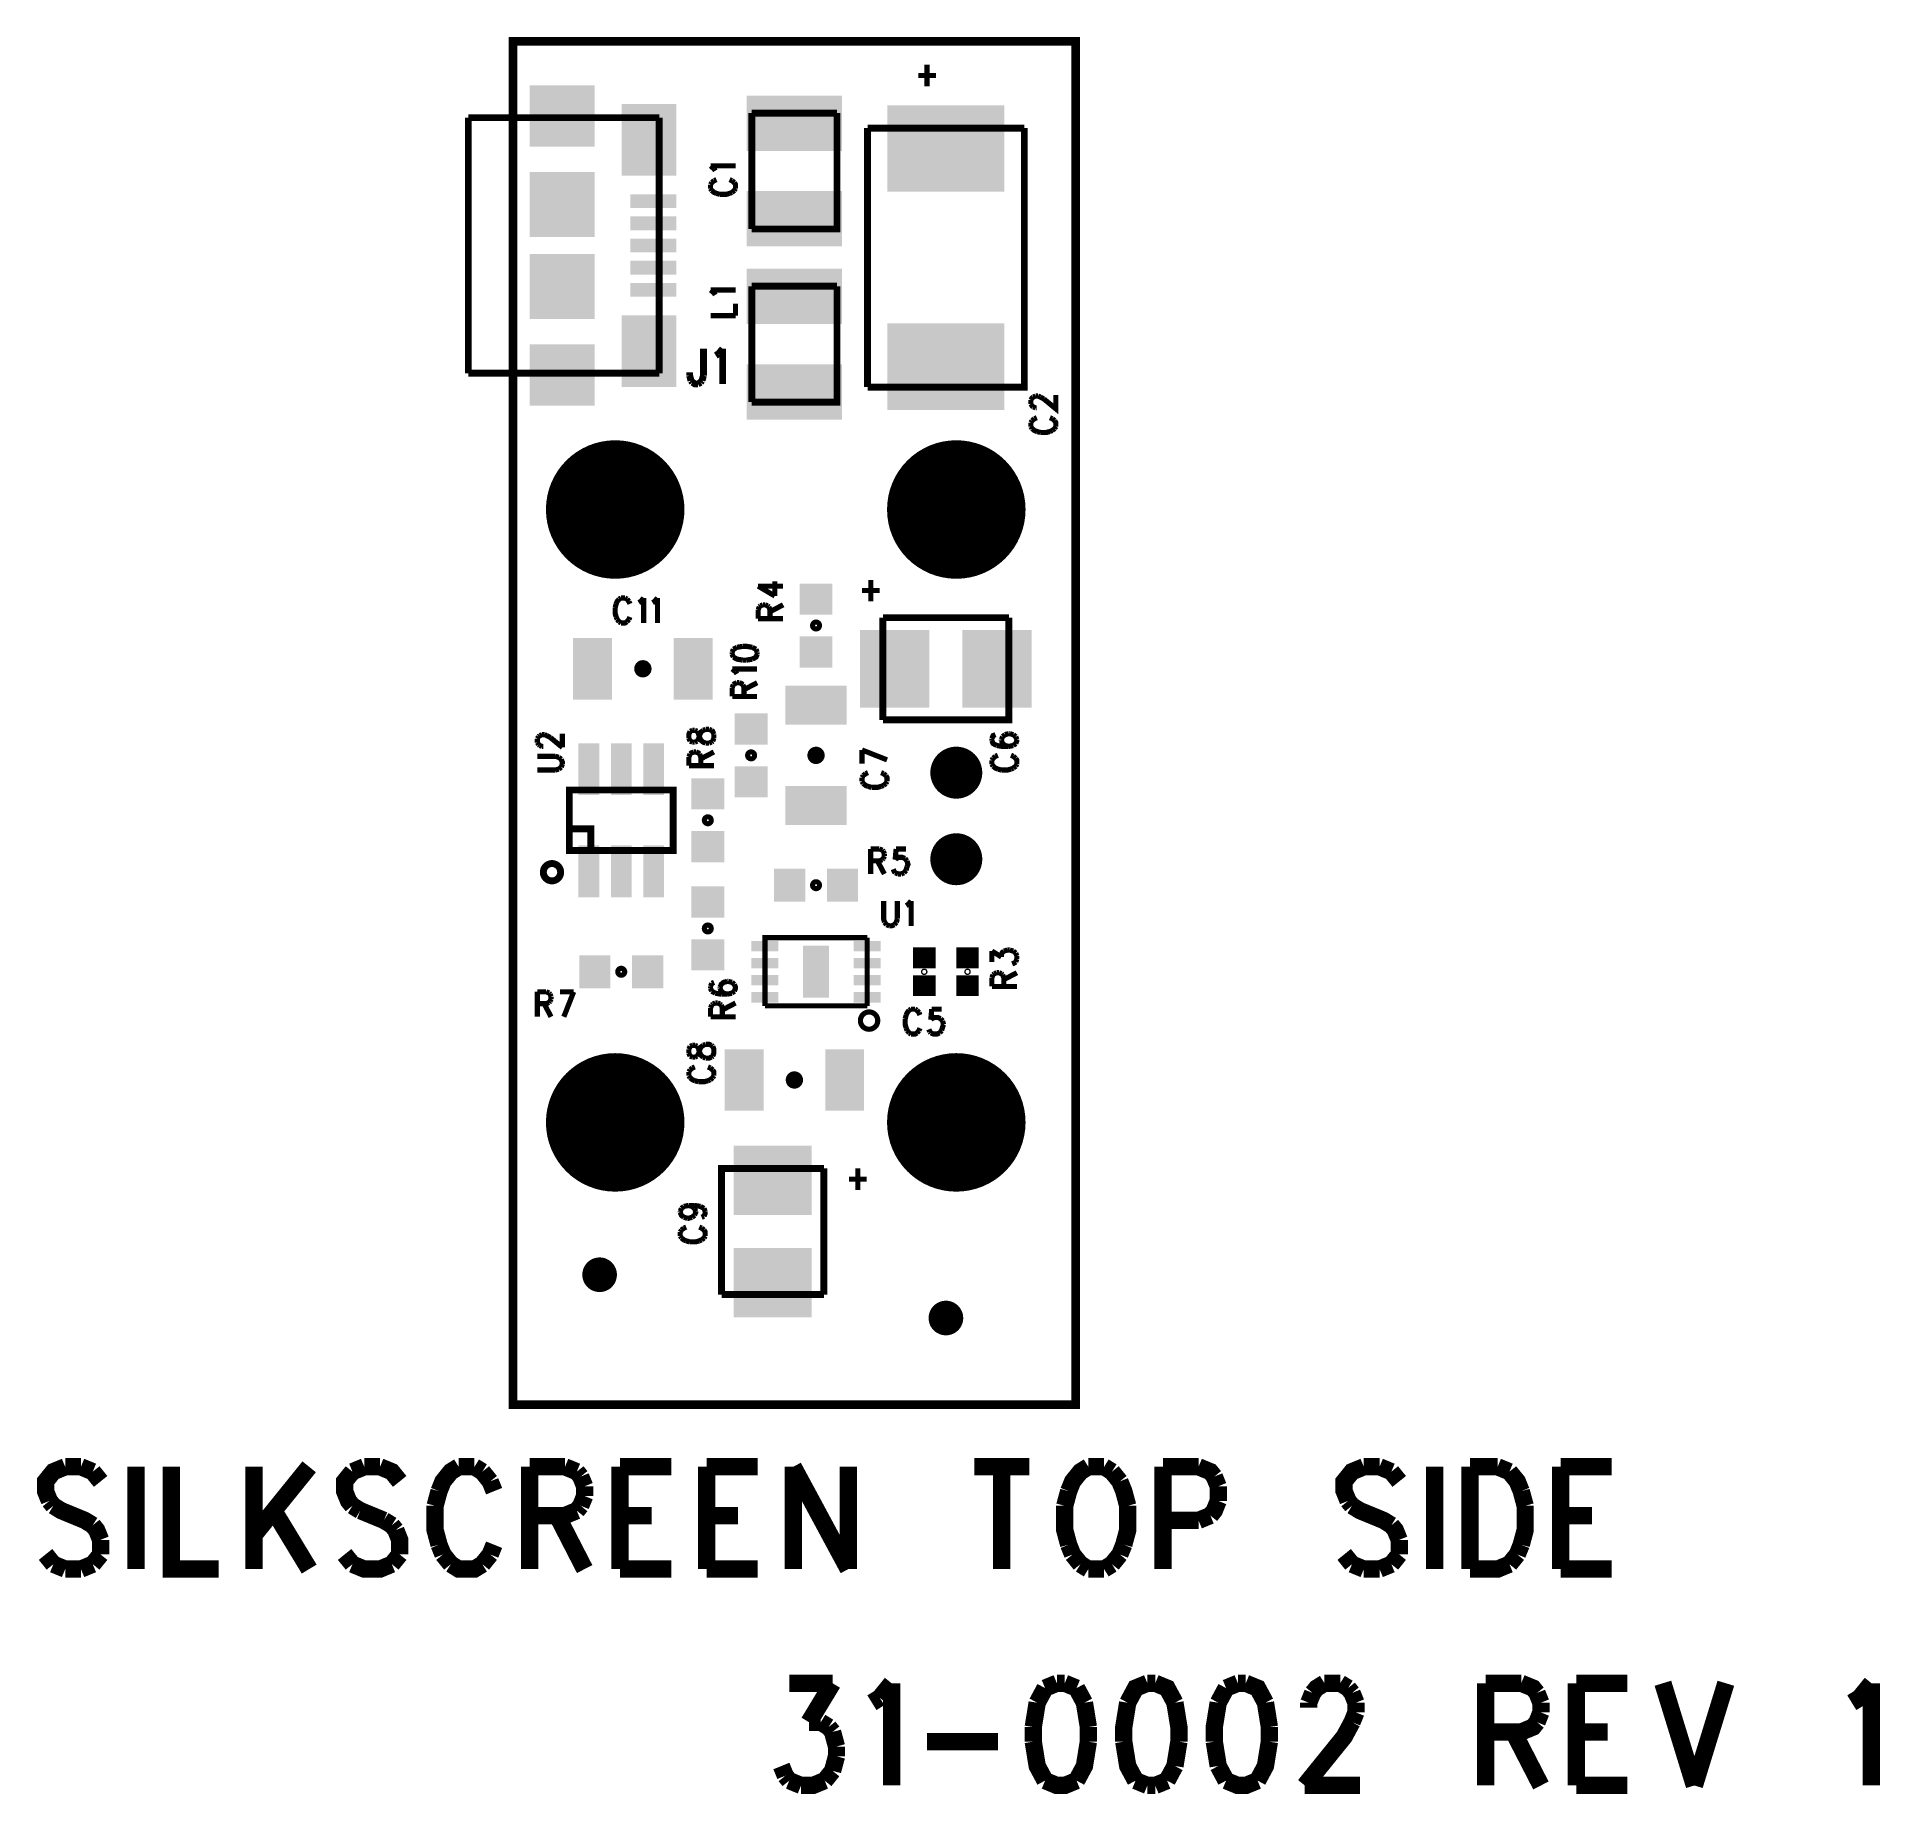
# Model space of a CAD drawing. Extents: x 7.45 to 9.58, y 7.55 to 9.58.
import ezdxf

# ---------------------------------------------------------------- set-up
doc = ezdxf.new("R2010")
doc.units = 0
doc.layers.get('0').update_dxf_attribs({"linetype": 'CONTINUOUS'})
doc.layers.add('TOPASSEMBLY_PHO', color=7, linetype='CONTINUOUS')

# ---------------------------------------------------------------- blocks, each defined once
blk = doc.blocks.new('SQUARE_3')
blk.add_solid([(-0.0375, -0.0375), (-0.0375, 0.0375), (0.0375, -0.0375), (0.0375, 0.0375)])
blk = doc.blocks.new('ROUND_6')
at = {"const_width": 0.03}
blk.add_lwpolyline([(-0.015, 0, 1), (0.015, 0, 1)], format="xyb", close=True, dxfattribs=at)
blk = doc.blocks.new('ROUND_25')
at = {"const_width": 0.02}
blk.add_lwpolyline([(-0.01, 0, 1), (0.01, 0, 1)], format="xyb", close=True, dxfattribs=at)
blk = doc.blocks.new('RECTANGLE_65')
blk.add_solid([(-0.0225, -0.0355), (-0.0225, 0.0355), (0.0225, -0.0355), (0.0225, 0.0355)])
blk = doc.blocks.new('RECTANGLE_66')
blk.add_solid([(-0.013, -0.012), (-0.013, 0.012), (0.013, -0.012), (0.013, 0.012)])
blk = doc.blocks.new('RECTANGLE_72')
blk.add_solid([(-0.0355, -0.0225), (-0.0355, 0.0225), (0.0355, -0.0225), (0.0355, 0.0225)])
blk = doc.blocks.new('RECTANGLE_88')
blk.add_solid([(-0.019, -0.018), (-0.019, 0.018), (0.019, -0.018), (0.019, 0.018)])
blk = doc.blocks.new('RECTANGLE_137')
blk.add_solid([(-0.0675, -0.05), (-0.0675, 0.05), (0.0675, -0.05), (0.0675, 0.05)])
blk = doc.blocks.new('RECTANGLE_138')
blk.add_solid([(-0.018, -0.019), (-0.018, 0.019), (0.018, -0.019), (0.018, 0.019)])
blk = doc.blocks.new('RECTANGLE_143')
blk.add_solid([(-0.0155, -0.006), (-0.0155, 0.006), (0.0155, -0.006), (0.0155, 0.006)])
blk = doc.blocks.new('ROUND_162')
at = {"const_width": 0.08}
blk.add_lwpolyline([(-0.04, 0, 1), (0.04, 0, 1)], format="xyb", close=True, dxfattribs=at)
blk = doc.blocks.new('RECTANGLE_163')
blk.add_solid([(-0.055, -0.032), (-0.055, 0.032), (0.055, -0.032), (0.055, 0.032)])
blk = doc.blocks.new('RECTANGLE_164')
blk.add_solid([(-0.04, -0.045), (-0.04, 0.045), (0.04, -0.045), (0.04, 0.045)])
blk = doc.blocks.new('RECTANGLE_165')
blk.add_solid([(-0.045, -0.04), (-0.045, 0.04), (0.045, -0.04), (0.045, 0.04)])
blk = doc.blocks.new('RECTANGLE_166')
blk.add_solid([(-0.012, -0.03), (-0.012, 0.03), (0.012, -0.03), (0.012, 0.03)])
blk = doc.blocks.new('RECTANGLE_167')
blk.add_solid([(-0.015, -0.03), (-0.015, 0.03), (0.015, -0.03), (0.015, 0.03)])
blk = doc.blocks.new('RECTANGLE_168')
blk.add_solid([(-0.0265, -0.008), (-0.0265, 0.008), (0.0265, -0.008), (0.0265, 0.008)])
blk = doc.blocks.new('RECTANGLE_169')
blk.add_solid([(-0.0315, -0.0415), (-0.0315, 0.0415), (0.0315, -0.0415), (0.0315, 0.0415)])
blk = doc.blocks.new('RECTANGLE_170')
blk.add_solid([(-0.0375, -0.0355), (-0.0375, 0.0355), (0.0375, -0.0355), (0.0375, 0.0355)])

msp = doc.modelspace()

# ---------------------------------------------------------------- linework, layer by layer
at = {"layer": 'TOPASSEMBLY_PHO'}
for points, const_width in [([(8, 8), (8.65, 8), (8.65, 9.575), (8, 9.575), (8, 8)], 0.01), ([(8.468, 9.53537), (8.48845, 9.53537)], 0.006), ([(8.47822, 9.54775), (8.47822, 9.523)], 0.006), ([(8.37421, 9.49192), (8.37421, 9.35807), (8.27578, 9.35807)], 0.008), ([(8.27578, 9.35807), (8.27578, 9.49192)], 0.008), ([(8.27578, 9.49192), (8.37421, 9.49192)], 0.008), ([(7.94841, 9.48663), (7.94841, 9.19136)], 0.008), ([(8.16888, 9.48663), (7.94841, 9.48663)], 0.008), ([(8.16888, 9.19136), (8.16888, 9.48663)], 0.008), ([(8.59055, 9.4746), (8.59055, 9.17539), (8.40944, 9.17539)], 0.008), ([(8.40944, 9.17539), (8.40944, 9.4746)], 0.008), ([(8.40944, 9.4746), (8.59055, 9.4746)], 0.008), ([(8.23225, 9.42754), (8.22812, 9.43095)], 0.006), ([(8.22812, 9.43095), (8.257, 9.43095)], 0.006), ([(8.2295, 9.41163), (8.22812, 9.40936)], 0.006), ([(8.22812, 9.40936), (8.22812, 9.40481)], 0.006), ([(8.23225, 9.4139), (8.2295, 9.41163)], 0.006), ([(8.23362, 9.42527), (8.23225, 9.42754)], 0.006), ([(8.235, 9.41504), (8.23225, 9.4139)], 0.006), ([(8.25287, 9.4139), (8.25012, 9.41504)], 0.006), ([(8.25562, 9.41163), (8.25287, 9.4139)], 0.006), ([(8.257, 9.40481), (8.257, 9.40936), (8.25562, 9.41163)], 0.006), ([(8.22812, 9.40481), (8.2295, 9.40254)], 0.006), ([(8.2295, 9.40254), (8.23225, 9.40027), (8.235, 9.39913)], 0.006), ([(8.235, 9.39913), (8.23912, 9.398)], 0.006), ([(8.23912, 9.398), (8.246, 9.398), (8.25012, 9.39913)], 0.006), ([(8.25012, 9.39913), (8.25287, 9.40027)], 0.006), ([(8.25287, 9.40027), (8.25562, 9.40254)], 0.006), ([(8.25562, 9.40254), (8.257, 9.40481)], 0.006), ([(8.23225, 9.28413), (8.22812, 9.28754)], 0.006), ([(8.22812, 9.28754), (8.257, 9.28754)], 0.006), ([(8.23362, 9.28186), (8.23225, 9.28413)], 0.006), ([(8.37421, 9.29192), (8.37421, 9.15807), (8.27578, 9.15807)], 0.008), ([(8.27578, 9.15807), (8.27578, 9.29192)], 0.008), ([(8.27578, 9.29192), (8.37421, 9.29192)], 0.008), ([(8.257, 9.25799), (8.257, 9.27163)], 0.006), ([(8.22812, 9.25799), (8.257, 9.25799)], 0.006), ([(8.2199, 9.21968), (8.2199, 9.18868)], 0.008), ([(8.2374, 9.21387), (8.24218, 9.21968)], 0.008), ([(8.24218, 9.21968), (8.24218, 9.179)], 0.008), ([(8.23422, 9.21193), (8.2374, 9.21387)], 0.008), ([(7.94841, 9.19136), (8.16888, 9.19136)], 0.008), ([(8.204, 9.18868), (8.204, 9.19256)], 0.008), ([(8.20559, 9.18287), (8.204, 9.18868)], 0.008), ([(8.20718, 9.18093), (8.20559, 9.18287)], 0.008), ([(8.21354, 9.179), (8.21036, 9.179), (8.20718, 9.18093)], 0.008), ([(8.21672, 9.18093), (8.21354, 9.179)], 0.008), ([(8.21831, 9.18287), (8.21672, 9.18093)], 0.008), ([(8.2199, 9.18868), (8.21831, 9.18287)], 0.008), ([(8.59812, 9.1605), (8.5995, 9.16277), (8.60087, 9.1639)], 0.006), ([(8.59812, 9.15595), (8.59812, 9.1605)], 0.006), ([(8.60087, 9.15254), (8.5995, 9.15368), (8.59812, 9.15595)], 0.006), ([(8.60087, 9.1639), (8.60362, 9.16504)], 0.006), ([(8.60362, 9.1514), (8.60087, 9.15254)], 0.006), ([(8.60362, 9.16504), (8.60637, 9.16504)], 0.006), ([(8.60637, 9.16504), (8.60912, 9.1639)], 0.006), ([(8.60912, 9.1639), (8.61325, 9.16163)], 0.006), ([(8.61325, 9.16163), (8.627, 9.15027), (8.627, 9.16618)], 0.006), ([(8.5995, 9.13663), (8.59812, 9.13436)], 0.006), ([(8.59812, 9.13436), (8.59812, 9.12981)], 0.006), ([(8.60225, 9.1389), (8.5995, 9.13663)], 0.006), ([(8.605, 9.14004), (8.60225, 9.1389)], 0.006), ([(8.605, 9.1514), (8.60362, 9.1514)], 0.006), ([(8.62287, 9.1389), (8.62012, 9.14004)], 0.006), ([(8.62562, 9.13663), (8.62287, 9.1389)], 0.006), ([(8.627, 9.12981), (8.627, 9.13436), (8.62562, 9.13663)], 0.006), ([(8.59812, 9.12981), (8.5995, 9.12754)], 0.006), ([(8.5995, 9.12754), (8.60225, 9.12527), (8.605, 9.12413)], 0.006), ([(8.605, 9.12413), (8.60912, 9.123)], 0.006), ([(8.60912, 9.123), (8.616, 9.123), (8.62012, 9.12413)], 0.006), ([(8.62012, 9.12413), (8.62287, 9.12527)], 0.006), ([(8.62287, 9.12527), (8.62562, 9.12754)], 0.006), ([(8.62562, 9.12754), (8.627, 9.12981)], 0.006), ([(8.28312, 8.94549), (8.30237, 8.93413)], 0.006), ([(8.28312, 8.94549), (8.312, 8.94549)], 0.006), ([(8.30237, 8.93413), (8.30237, 8.95118)], 0.006), ([(8.403, 8.94037), (8.42345, 8.94037)], 0.006), ([(8.41322, 8.95275), (8.41322, 8.928)], 0.006), ([(8.11913, 8.925), (8.118, 8.92087)], 0.006), ([(8.118, 8.92087), (8.118, 8.914), (8.11913, 8.90987)], 0.006), ([(8.12254, 8.9305), (8.12027, 8.92775), (8.11913, 8.925)], 0.006), ([(8.12481, 8.93187), (8.12254, 8.9305)], 0.006), ([(8.12936, 8.93187), (8.12481, 8.93187)], 0.006), ([(8.13163, 8.9305), (8.12936, 8.93187)], 0.006), ([(8.1339, 8.92775), (8.13163, 8.9305)], 0.006), ([(8.13504, 8.925), (8.1339, 8.92775)], 0.006), ([(8.14527, 8.92637), (8.14754, 8.92775)], 0.006), ([(8.14754, 8.92775), (8.15095, 8.93187)], 0.006), ([(8.15095, 8.93187), (8.15095, 8.903)], 0.006), ([(8.16118, 8.92637), (8.16345, 8.92775), (8.16686, 8.93187)], 0.006), ([(8.16686, 8.93187), (8.16686, 8.903)], 0.006), ([(8.28312, 8.91822), (8.2845, 8.92163)], 0.006), ([(8.28312, 8.90799), (8.28312, 8.91822)], 0.006), ([(8.2845, 8.92163), (8.28587, 8.92277)], 0.006), ([(8.28587, 8.92277), (8.28862, 8.9239)], 0.006), ([(8.28862, 8.9239), (8.29137, 8.9239)], 0.006), ([(8.29137, 8.9239), (8.29412, 8.92277)], 0.006), ([(8.29412, 8.92277), (8.2955, 8.92163)], 0.006), ([(8.2955, 8.92163), (8.29687, 8.91822)], 0.006), ([(8.29687, 8.91595), (8.312, 8.9239)], 0.006), ([(8.29687, 8.91822), (8.29687, 8.90799)], 0.006), ([(8.11913, 8.90987), (8.12027, 8.90712)], 0.006), ([(8.12027, 8.90712), (8.12254, 8.90437)], 0.006), ([(8.12254, 8.90437), (8.12481, 8.903)], 0.006), ([(8.12481, 8.903), (8.12936, 8.903), (8.13163, 8.90437)], 0.006), ([(8.13163, 8.90437), (8.1339, 8.90712)], 0.006), ([(8.1339, 8.90712), (8.13504, 8.90987)], 0.006), ([(8.28312, 8.90799), (8.312, 8.90799)], 0.006), ([(8.42716, 8.90905), (8.57283, 8.90905)], 0.008), ([(8.57283, 8.90905), (8.57283, 8.79094), (8.42716, 8.79094)], 0.008), ([(8.42716, 8.79094), (8.42716, 8.90905)], 0.008), ([(8.26549, 8.87595), (8.25862, 8.87481)], 0.006), ([(8.27649, 8.87481), (8.26962, 8.87595), (8.26549, 8.87595)], 0.006), ([(8.25449, 8.87254), (8.25312, 8.86913)], 0.006), ([(8.25312, 8.86913), (8.25312, 8.86686)], 0.006), ([(8.25312, 8.86686), (8.25449, 8.86345)], 0.006), ([(8.25862, 8.87481), (8.25449, 8.87254)], 0.006), ([(8.25449, 8.86345), (8.25862, 8.86118), (8.26549, 8.86004)], 0.006), ([(8.26549, 8.86004), (8.26962, 8.86004)], 0.006), ([(8.26962, 8.86004), (8.27649, 8.86118)], 0.006), ([(8.28062, 8.87254), (8.27649, 8.87481)], 0.006), ([(8.27649, 8.86118), (8.28062, 8.86345), (8.28199, 8.86686)], 0.006), ([(8.28199, 8.86913), (8.28062, 8.87254)], 0.006), ([(8.28199, 8.86686), (8.28199, 8.86913)], 0.006), ([(8.25724, 8.8464), (8.25312, 8.84981)], 0.006), ([(8.25312, 8.84981), (8.28199, 8.84981)], 0.006), ([(8.25449, 8.83163), (8.25587, 8.83277), (8.25862, 8.8339)], 0.006), ([(8.25862, 8.84413), (8.25724, 8.8464)], 0.006), ([(8.25862, 8.8339), (8.26137, 8.8339)], 0.006), ([(8.26137, 8.8339), (8.26412, 8.83277), (8.26549, 8.83163)], 0.006), ([(8.26687, 8.82595), (8.28199, 8.8339)], 0.006), ([(8.25312, 8.82822), (8.25449, 8.83163)], 0.006), ([(8.25312, 8.818), (8.25312, 8.82822)], 0.006), ([(8.25312, 8.818), (8.28199, 8.818)], 0.006), ([(8.26549, 8.83163), (8.26687, 8.82822)], 0.006), ([(8.26687, 8.82822), (8.26687, 8.818)], 0.006), ([(8.02812, 8.76936), (8.0295, 8.77163)], 0.006), ([(8.02812, 8.76481), (8.02812, 8.76936)], 0.006), ([(8.0295, 8.77163), (8.03087, 8.77277)], 0.006), ([(8.03087, 8.77277), (8.03362, 8.7739)], 0.006), ([(8.03362, 8.7739), (8.03637, 8.7739)], 0.006), ([(8.03637, 8.7739), (8.03912, 8.77277)], 0.006), ([(8.03912, 8.77277), (8.04325, 8.77049)], 0.006), ([(8.04325, 8.77049), (8.057, 8.75913)], 0.006), ([(8.057, 8.75913), (8.057, 8.77504)], 0.006), ([(8.20449, 8.77777), (8.20312, 8.77436), (8.20312, 8.76981)], 0.006), ([(8.20312, 8.76981), (8.20449, 8.7664)], 0.006), ([(8.20724, 8.7789), (8.20449, 8.77777)], 0.006), ([(8.20999, 8.7789), (8.20724, 8.7789)], 0.006), ([(8.21274, 8.77777), (8.20999, 8.7789)], 0.006), ([(8.21549, 8.77095), (8.21412, 8.7755), (8.21274, 8.77777)], 0.006), ([(8.21274, 8.7664), (8.21412, 8.76868), (8.21549, 8.77322)], 0.006), ([(8.21549, 8.77322), (8.21687, 8.77663)], 0.006), ([(8.21687, 8.76754), (8.21549, 8.77095)], 0.006), ([(8.21687, 8.77663), (8.21962, 8.7789)], 0.006), ([(8.21962, 8.7789), (8.22237, 8.78004)], 0.006), ([(8.22237, 8.78004), (8.22649, 8.78004)], 0.006), ([(8.22649, 8.78004), (8.22924, 8.7789)], 0.006), ([(8.22924, 8.7789), (8.23062, 8.77777), (8.23199, 8.77436)], 0.006), ([(8.23199, 8.76981), (8.23062, 8.7664)], 0.006), ([(8.23199, 8.77436), (8.23199, 8.76981)], 0.006), ([(8.55725, 8.7739), (8.5545, 8.77277), (8.55312, 8.76936)], 0.006), ([(8.55312, 8.76936), (8.55312, 8.76709)], 0.006), ([(8.5655, 8.77163), (8.56412, 8.76822)], 0.006), ([(8.56825, 8.7739), (8.5655, 8.77163)], 0.006), ([(8.57237, 8.77504), (8.56825, 8.7739)], 0.006), ([(8.57375, 8.77504), (8.57237, 8.77504)], 0.006), ([(8.57787, 8.7739), (8.57375, 8.77504)], 0.006), ([(8.58062, 8.77163), (8.57787, 8.7739)], 0.006), ([(8.582, 8.76822), (8.58062, 8.77163)], 0.006), ([(8.0295, 8.76254), (8.02812, 8.76481)], 0.006), ([(8.04875, 8.7489), (8.02812, 8.7489)], 0.006), ([(8.03087, 8.7614), (8.0295, 8.76254)], 0.006), ([(8.03362, 8.76027), (8.03087, 8.7614)], 0.006), ([(8.035, 8.76027), (8.03362, 8.76027)], 0.006), ([(8.05287, 8.74777), (8.04875, 8.7489)], 0.006), ([(8.05562, 8.74549), (8.05287, 8.74777)], 0.006), ([(8.20312, 8.74822), (8.20449, 8.75163)], 0.006), ([(8.20312, 8.738), (8.20312, 8.74822)], 0.006), ([(8.20449, 8.7664), (8.20724, 8.76527)], 0.006), ([(8.20449, 8.75163), (8.20587, 8.75277), (8.20862, 8.7539)], 0.006), ([(8.20724, 8.76527), (8.20999, 8.76527)], 0.006), ([(8.20862, 8.7539), (8.21137, 8.7539)], 0.006), ([(8.20999, 8.76527), (8.21274, 8.7664)], 0.006), ([(8.21137, 8.7539), (8.21412, 8.75277), (8.21549, 8.75163)], 0.006), ([(8.21549, 8.75163), (8.21687, 8.74822)], 0.006), ([(8.22237, 8.76413), (8.21962, 8.76527), (8.21687, 8.76754)], 0.006), ([(8.21687, 8.74595), (8.23199, 8.7539)], 0.006), ([(8.21687, 8.74822), (8.21687, 8.738)], 0.006), ([(8.22649, 8.76413), (8.22237, 8.76413)], 0.006), ([(8.22924, 8.76527), (8.22649, 8.76413)], 0.006), ([(8.23062, 8.7664), (8.22924, 8.76527)], 0.006), ([(8.40312, 8.75618), (8.432, 8.74481)], 0.006), ([(8.40312, 8.74027), (8.40312, 8.75618)], 0.006), ([(8.55312, 8.76709), (8.5545, 8.76368), (8.55862, 8.7614)], 0.006), ([(8.55725, 8.7489), (8.5545, 8.74663)], 0.006), ([(8.56, 8.75004), (8.55725, 8.7489)], 0.006), ([(8.55862, 8.7614), (8.5655, 8.76027), (8.57237, 8.76027)], 0.006), ([(8.56412, 8.76822), (8.56412, 8.76709)], 0.006), ([(8.56412, 8.76709), (8.5655, 8.76368), (8.56825, 8.7614)], 0.006), ([(8.56825, 8.7614), (8.57237, 8.76027)], 0.006), ([(8.57237, 8.76027), (8.57787, 8.7614)], 0.006), ([(8.57787, 8.7489), (8.57512, 8.75004)], 0.006), ([(8.57787, 8.7614), (8.58062, 8.76368)], 0.006), ([(8.58062, 8.74663), (8.57787, 8.7489)], 0.006), ([(8.58062, 8.76368), (8.582, 8.76709), (8.582, 8.76822)], 0.006), ([(8.02812, 8.73299), (8.04875, 8.73299)], 0.006), ([(8.04875, 8.73299), (8.05287, 8.73413)], 0.006), ([(8.05287, 8.73413), (8.05562, 8.7364)], 0.006), ([(8.057, 8.73981), (8.057, 8.74209), (8.05562, 8.74549)], 0.006), ([(8.05562, 8.7364), (8.057, 8.73981)], 0.006), ([(8.20312, 8.738), (8.23199, 8.738)], 0.006), ([(8.4045, 8.72663), (8.40312, 8.72436)], 0.006), ([(8.40725, 8.7289), (8.4045, 8.72663)], 0.006), ([(8.41, 8.73004), (8.40725, 8.7289)], 0.006), ([(8.42787, 8.7289), (8.42512, 8.73004)], 0.006), ([(8.43062, 8.72663), (8.42787, 8.7289)], 0.006), ([(8.432, 8.71981), (8.432, 8.72436), (8.43062, 8.72663)], 0.006), ([(8.5545, 8.74663), (8.55312, 8.74436)], 0.006), ([(8.55312, 8.74436), (8.55312, 8.73981)], 0.006), ([(8.55312, 8.73981), (8.5545, 8.73754)], 0.006), ([(8.5545, 8.73754), (8.55725, 8.73527), (8.56, 8.73413)], 0.006), ([(8.56, 8.73413), (8.56412, 8.733)], 0.006), ([(8.56412, 8.733), (8.571, 8.733), (8.57512, 8.73413)], 0.006), ([(8.57512, 8.73413), (8.57787, 8.73527)], 0.006), ([(8.57787, 8.73527), (8.58062, 8.73754)], 0.006), ([(8.582, 8.73981), (8.582, 8.74436), (8.58062, 8.74663)], 0.006), ([(8.58062, 8.73754), (8.582, 8.73981)], 0.006), ([(8.065, 8.64), (8.185, 8.64), (8.185, 8.71), (8.065, 8.71), (8.065, 8.64)], 0.008), ([(8.40312, 8.72436), (8.40312, 8.71981)], 0.006), ([(8.40312, 8.71981), (8.4045, 8.71754)], 0.006), ([(8.4045, 8.71754), (8.40725, 8.71527), (8.41, 8.71413)], 0.006), ([(8.41, 8.71413), (8.41412, 8.713)], 0.006), ([(8.41412, 8.713), (8.421, 8.713), (8.42512, 8.71413)], 0.006), ([(8.42512, 8.71413), (8.42787, 8.71527)], 0.006), ([(8.42787, 8.71527), (8.43062, 8.71754)], 0.006), ([(8.43062, 8.71754), (8.432, 8.71981)], 0.006), ([(8.065, 8.665), (8.09, 8.665), (8.09, 8.64)], 0.008), ([(8.413, 8.64187), (8.413, 8.613)], 0.006), ([(8.413, 8.64187), (8.42322, 8.64187)], 0.006), ([(8.42322, 8.64187), (8.42663, 8.6405)], 0.006), ([(8.44254, 8.64187), (8.4414, 8.6295)], 0.006), ([(8.4539, 8.64187), (8.44254, 8.64187)], 0.006), ([(8.42322, 8.62812), (8.413, 8.62812)], 0.006), ([(8.42095, 8.62812), (8.4289, 8.613)], 0.006), ([(8.42663, 8.6295), (8.42322, 8.62812)], 0.006), ([(8.42663, 8.6405), (8.42777, 8.63912)], 0.006), ([(8.42777, 8.63087), (8.42663, 8.6295)], 0.006), ([(8.42777, 8.63912), (8.4289, 8.63637)], 0.006), ([(8.4289, 8.63362), (8.42777, 8.63087)], 0.006), ([(8.4289, 8.63637), (8.4289, 8.63362)], 0.006), ([(8.4414, 8.6295), (8.44254, 8.63087)], 0.006), ([(8.44254, 8.63087), (8.44595, 8.63225), (8.44936, 8.63225), (8.45277, 8.63087)], 0.006), ([(8.45277, 8.63087), (8.45504, 8.62812)], 0.006), ([(8.45504, 8.62125), (8.4539, 8.61712)], 0.006), ([(8.45504, 8.62812), (8.45618, 8.624), (8.45504, 8.62125)], 0.006), ([(8.4414, 8.61437), (8.44027, 8.61575), (8.43913, 8.6185)], 0.006), ([(8.44481, 8.613), (8.4414, 8.61437)], 0.006), ([(8.44822, 8.613), (8.44481, 8.613)], 0.006), ([(8.45163, 8.61437), (8.44822, 8.613)], 0.006), ([(8.4539, 8.61712), (8.45163, 8.61437)], 0.006), ([(8.428, 8.58187), (8.428, 8.56125), (8.42913, 8.55712)], 0.006), ([(8.4439, 8.56125), (8.4439, 8.58187)], 0.006), ([(8.45413, 8.57637), (8.4564, 8.57775)], 0.006), ([(8.4564, 8.57775), (8.45981, 8.58187)], 0.006), ([(8.45981, 8.58187), (8.45981, 8.553)], 0.006), ([(8.42913, 8.55712), (8.4314, 8.55437)], 0.006), ([(8.4405, 8.55437), (8.44277, 8.55712)], 0.006), ([(8.44277, 8.55712), (8.4439, 8.56125)], 0.006), ([(8.40905, 8.53937), (8.29094, 8.53937), (8.29094, 8.46062)], 0.006), ([(8.40905, 8.46062), (8.40905, 8.53937)], 0.006), ([(8.4314, 8.55437), (8.43481, 8.553)], 0.006), ([(8.43481, 8.553), (8.43709, 8.553), (8.4405, 8.55437)], 0.006), ([(8.55312, 8.5114), (8.55312, 8.5239)], 0.006), ([(8.55312, 8.5239), (8.56412, 8.51709)], 0.006), ([(8.56412, 8.5205), (8.5655, 8.52277), (8.56687, 8.5239)], 0.006), ([(8.56412, 8.51709), (8.56412, 8.5205)], 0.006), ([(8.56687, 8.5239), (8.571, 8.52504)], 0.006), ([(8.571, 8.52504), (8.57375, 8.52504)], 0.006), ([(8.57375, 8.52504), (8.57787, 8.5239)], 0.006), ([(8.57787, 8.5239), (8.58062, 8.52163)], 0.006), ([(8.58062, 8.52163), (8.582, 8.51822)], 0.006), ([(8.582, 8.51481), (8.58062, 8.5114)], 0.006), ([(8.582, 8.51822), (8.582, 8.51481)], 0.006), ([(8.55312, 8.49322), (8.5545, 8.49663)], 0.006), ([(8.55312, 8.483), (8.55312, 8.49322)], 0.006), ([(8.5545, 8.49663), (8.55587, 8.49777)], 0.006), ([(8.55587, 8.49777), (8.55862, 8.4989)], 0.006), ([(8.55862, 8.4989), (8.56137, 8.4989)], 0.006), ([(8.56137, 8.4989), (8.56412, 8.49777)], 0.006), ([(8.56412, 8.49777), (8.5655, 8.49663)], 0.006), ([(8.5655, 8.49663), (8.56687, 8.49322)], 0.006), ([(8.56687, 8.49095), (8.582, 8.4989)], 0.006), ([(8.56687, 8.49322), (8.56687, 8.483)], 0.006), ([(8.58062, 8.5114), (8.57925, 8.51027), (8.5765, 8.50913)], 0.006), ([(8.028, 8.47687), (8.028, 8.448)], 0.006), ([(8.028, 8.47687), (8.03822, 8.47687)], 0.006), ([(8.03822, 8.47687), (8.04163, 8.4755)], 0.006), ([(8.04163, 8.4755), (8.04277, 8.47412)], 0.006), ([(8.04277, 8.47412), (8.0439, 8.47137)], 0.006), ([(8.0439, 8.47137), (8.0439, 8.46862)], 0.006), ([(8.05413, 8.47687), (8.07004, 8.47687)], 0.006), ([(8.07004, 8.47687), (8.05868, 8.448)], 0.006), ([(8.2295, 8.48663), (8.22812, 8.48322)], 0.006), ([(8.22812, 8.48322), (8.22812, 8.48095)], 0.006), ([(8.22812, 8.48095), (8.2295, 8.47754)], 0.006), ([(8.23225, 8.48777), (8.2295, 8.48663)], 0.006), ([(8.2295, 8.47754), (8.23362, 8.47527)], 0.006), ([(8.23362, 8.47527), (8.2405, 8.47413)], 0.006), ([(8.24737, 8.4889), (8.24325, 8.48777), (8.2405, 8.4855), (8.23912, 8.48209)], 0.006), ([(8.23912, 8.48209), (8.23912, 8.48095)], 0.006), ([(8.23912, 8.48095), (8.2405, 8.47754)], 0.006), ([(8.2405, 8.47754), (8.24325, 8.47527), (8.24737, 8.47413)], 0.006), ([(8.2405, 8.47413), (8.24737, 8.47413)], 0.006), ([(8.24875, 8.4889), (8.24737, 8.4889)], 0.006), ([(8.24737, 8.47413), (8.25287, 8.47527)], 0.006), ([(8.25287, 8.48777), (8.24875, 8.4889)], 0.006), ([(8.25562, 8.4855), (8.25287, 8.48777)], 0.006), ([(8.25287, 8.47527), (8.25562, 8.47754)], 0.006), ([(8.25562, 8.47754), (8.257, 8.48095), (8.257, 8.48209), (8.25562, 8.4855)], 0.006), ([(8.55312, 8.483), (8.582, 8.483)], 0.006), ([(8.03822, 8.46312), (8.028, 8.46312)], 0.006), ([(8.03595, 8.46312), (8.0439, 8.448)], 0.006), ([(8.04163, 8.4645), (8.03822, 8.46312)], 0.006), ([(8.04277, 8.46587), (8.04163, 8.4645)], 0.006), ([(8.0439, 8.46862), (8.04277, 8.46587)], 0.006), ([(8.22812, 8.45822), (8.2295, 8.46163)], 0.006), ([(8.22812, 8.448), (8.22812, 8.45822)], 0.006), ([(8.2295, 8.46163), (8.23087, 8.46277)], 0.006), ([(8.23087, 8.46277), (8.23362, 8.4639)], 0.006), ([(8.23362, 8.4639), (8.23637, 8.4639)], 0.006), ([(8.23637, 8.4639), (8.23912, 8.46277)], 0.006), ([(8.23912, 8.46277), (8.2405, 8.46163)], 0.006), ([(8.2405, 8.46163), (8.24187, 8.45822)], 0.006), ([(8.24187, 8.45595), (8.257, 8.4639)], 0.006), ([(8.24187, 8.45822), (8.24187, 8.448)], 0.006), ([(8.29094, 8.46062), (8.40905, 8.46062)], 0.006), ([(8.45413, 8.45), (8.453, 8.44587)], 0.006), ([(8.45754, 8.4555), (8.45527, 8.45275), (8.45413, 8.45)], 0.006), ([(8.45981, 8.45687), (8.45754, 8.4555)], 0.006), ([(8.46436, 8.45687), (8.45981, 8.45687)], 0.006), ([(8.46663, 8.4555), (8.46436, 8.45687)], 0.006), ([(8.4689, 8.45275), (8.46663, 8.4555)], 0.006), ([(8.47004, 8.45), (8.4689, 8.45275)], 0.006), ([(8.48368, 8.45687), (8.48254, 8.4445)], 0.006), ([(8.49504, 8.45687), (8.48368, 8.45687)], 0.006), ([(8.22812, 8.448), (8.257, 8.448)], 0.006), ([(8.453, 8.44587), (8.453, 8.439), (8.45413, 8.43487)], 0.006), ([(8.45413, 8.43487), (8.45527, 8.43212)], 0.006), ([(8.45527, 8.43212), (8.45754, 8.42937)], 0.006), ([(8.45754, 8.42937), (8.45981, 8.428)], 0.006), ([(8.45981, 8.428), (8.46436, 8.428), (8.46663, 8.42937)], 0.006), ([(8.46663, 8.42937), (8.4689, 8.43212)], 0.006), ([(8.4689, 8.43212), (8.47004, 8.43487)], 0.006), ([(8.4814, 8.43075), (8.48027, 8.4335)], 0.006), ([(8.48254, 8.42937), (8.4814, 8.43075)], 0.006), ([(8.48254, 8.4445), (8.48368, 8.44587)], 0.006), ([(8.49277, 8.42937), (8.48936, 8.428), (8.48595, 8.428), (8.48254, 8.42937)], 0.006), ([(8.48368, 8.44587), (8.48709, 8.44725), (8.4905, 8.44725), (8.4939, 8.44587)], 0.006), ([(8.49504, 8.43212), (8.49277, 8.42937)], 0.006), ([(8.4939, 8.44587), (8.49618, 8.44312)], 0.006), ([(8.49731, 8.439), (8.49618, 8.43625), (8.49504, 8.43212)], 0.006), ([(8.49618, 8.44312), (8.49731, 8.439)], 0.006), ([(8.2045, 8.4139), (8.20312, 8.4105)], 0.006), ([(8.20312, 8.4105), (8.20312, 8.40595)], 0.006), ([(8.20725, 8.41504), (8.2045, 8.4139)], 0.006), ([(8.21, 8.41504), (8.20725, 8.41504)], 0.006), ([(8.21275, 8.4139), (8.21, 8.41504)], 0.006), ([(8.21412, 8.41163), (8.21275, 8.4139)], 0.006), ([(8.21412, 8.40481), (8.2155, 8.40936), (8.21687, 8.41277)], 0.006), ([(8.21687, 8.40368), (8.2155, 8.40709), (8.21412, 8.41163)], 0.006), ([(8.21687, 8.41277), (8.21962, 8.41504)], 0.006), ([(8.21962, 8.41504), (8.22237, 8.41618)], 0.006), ([(8.22237, 8.41618), (8.2265, 8.41618), (8.22925, 8.41504)], 0.006), ([(8.22925, 8.41504), (8.23062, 8.4139)], 0.006), ([(8.23062, 8.4139), (8.232, 8.4105), (8.232, 8.40595), (8.23062, 8.40254)], 0.006), ([(8.20312, 8.40595), (8.2045, 8.40254)], 0.006), ([(8.2045, 8.38663), (8.20312, 8.38436)], 0.006), ([(8.2045, 8.40254), (8.20725, 8.4014)], 0.006), ([(8.20725, 8.3889), (8.2045, 8.38663)], 0.006), ([(8.20725, 8.4014), (8.21, 8.4014)], 0.006), ([(8.21, 8.39004), (8.20725, 8.3889)], 0.006), ([(8.21, 8.4014), (8.21275, 8.40254)], 0.006), ([(8.21275, 8.40254), (8.21412, 8.40481)], 0.006), ([(8.21962, 8.4014), (8.21687, 8.40368)], 0.006), ([(8.22237, 8.40027), (8.21962, 8.4014)], 0.006), ([(8.22925, 8.4014), (8.2265, 8.40027), (8.22237, 8.40027)], 0.006), ([(8.22787, 8.3889), (8.22512, 8.39004)], 0.006), ([(8.23062, 8.38663), (8.22787, 8.3889)], 0.006), ([(8.23062, 8.40254), (8.22925, 8.4014)], 0.006), ([(8.232, 8.37981), (8.232, 8.38436), (8.23062, 8.38663)], 0.006), ([(8.20312, 8.38436), (8.20312, 8.37981)], 0.006), ([(8.20312, 8.37981), (8.2045, 8.37754)], 0.006), ([(8.2045, 8.37754), (8.20725, 8.37527), (8.21, 8.37413)], 0.006), ([(8.21, 8.37413), (8.21412, 8.373)], 0.006), ([(8.21412, 8.373), (8.221, 8.373), (8.22512, 8.37413)], 0.006), ([(8.22512, 8.37413), (8.22787, 8.37527)], 0.006), ([(8.22787, 8.37527), (8.23062, 8.37754)], 0.006), ([(8.23062, 8.37754), (8.232, 8.37981)], 0.006), ([(8.24094, 8.12716), (8.24094, 8.27283), (8.35905, 8.27283)], 0.008), ([(8.35905, 8.27283), (8.35905, 8.12716)], 0.008), ([(8.388, 8.26037), (8.40845, 8.26037)], 0.006), ([(8.39822, 8.27275), (8.39822, 8.248)], 0.006), ([(8.19312, 8.22322), (8.1945, 8.22663)], 0.006), ([(8.19312, 8.22209), (8.19312, 8.22322)], 0.006), ([(8.19725, 8.2164), (8.1945, 8.21868), (8.19312, 8.22209)], 0.006), ([(8.1945, 8.22663), (8.19725, 8.2289)], 0.006), ([(8.19725, 8.2289), (8.20275, 8.23004)], 0.006), ([(8.20137, 8.21527), (8.19725, 8.2164)], 0.006), ([(8.20687, 8.2164), (8.20275, 8.21527), (8.20137, 8.21527)], 0.006), ([(8.20275, 8.23004), (8.20687, 8.2289)], 0.006), ([(8.20275, 8.23004), (8.20962, 8.23004)], 0.006), ([(8.20687, 8.2289), (8.20962, 8.22663)], 0.006), ([(8.20962, 8.21868), (8.20687, 8.2164)], 0.006), ([(8.20962, 8.23004), (8.2165, 8.2289)], 0.006), ([(8.20962, 8.22663), (8.211, 8.22322)], 0.006), ([(8.211, 8.22322), (8.211, 8.22209), (8.20962, 8.21868)], 0.006), ([(8.2165, 8.2289), (8.22062, 8.22663)], 0.006), ([(8.22062, 8.21754), (8.21787, 8.2164)], 0.006), ([(8.22062, 8.22663), (8.222, 8.22322)], 0.006), ([(8.222, 8.22322), (8.222, 8.22095), (8.22062, 8.21754)], 0.006), ([(8.1945, 8.20163), (8.19312, 8.19936)], 0.006), ([(8.19312, 8.19936), (8.19312, 8.19481)], 0.006), ([(8.19312, 8.19481), (8.1945, 8.19254)], 0.006), ([(8.19725, 8.2039), (8.1945, 8.20163)], 0.006), ([(8.2, 8.20504), (8.19725, 8.2039)], 0.006), ([(8.21787, 8.2039), (8.21512, 8.20504)], 0.006), ([(8.22062, 8.20163), (8.21787, 8.2039)], 0.006), ([(8.222, 8.19481), (8.222, 8.19936), (8.22062, 8.20163)], 0.006), ([(8.22062, 8.19254), (8.222, 8.19481)], 0.006), ([(8.1945, 8.19254), (8.19725, 8.19027), (8.2, 8.18913)], 0.006), ([(8.2, 8.18913), (8.20412, 8.188)], 0.006), ([(8.20412, 8.188), (8.211, 8.188), (8.21512, 8.18913)], 0.006), ([(8.21512, 8.18913), (8.21787, 8.19027)], 0.006), ([(8.21787, 8.19027), (8.22062, 8.19254)], 0.006), ([(8.35905, 8.12716), (8.24094, 8.12716)], 0.008), ([(7.48272, 7.92812), (7.46909, 7.9225), (7.46, 7.91125), (7.46, 7.9), (7.46454, 7.88875)], 0.02), ([(7.5009, 7.92812), (7.48272, 7.92812)], 0.02), ([(7.51454, 7.9225), (7.5009, 7.92812)], 0.02), ([(7.52363, 7.91125), (7.51454, 7.9225)], 0.02), ([(7.56454, 7.92812), (7.56454, 7.81)], 0.02), ([(7.60545, 7.92812), (7.60545, 7.81), (7.66, 7.81)], 0.02), ([(7.7009, 7.92812), (7.7009, 7.81)], 0.02), ([(7.76454, 7.92812), (7.7009, 7.84937)], 0.02), ([(7.81454, 7.9225), (7.80545, 7.91125), (7.80545, 7.9), (7.81, 7.88875), (7.81454, 7.88312)], 0.02), ([(7.82818, 7.92812), (7.81454, 7.9225)], 0.02), ([(7.84636, 7.92812), (7.82818, 7.92812)], 0.02), ([(7.86909, 7.91125), (7.86, 7.9225), (7.84636, 7.92812)], 0.02), ([(7.93727, 7.92812), (7.92818, 7.9225), (7.91909, 7.91125), (7.91454, 7.9)], 0.02), ([(7.95545, 7.92812), (7.93727, 7.92812)], 0.02), ([(7.96454, 7.9225), (7.95545, 7.92812)], 0.02), ([(7.97363, 7.91125), (7.96454, 7.9225)], 0.02), ([(7.97818, 7.9), (7.97363, 7.91125)], 0.02), ([(8.01909, 7.92812), (8.01909, 7.81)], 0.02), ([(8.01909, 7.92812), (8.06, 7.92812)], 0.02), ([(8.06, 7.92812), (8.07363, 7.9225)], 0.02), ([(8.07363, 7.9225), (8.07818, 7.91687)], 0.02), ([(8.07818, 7.91687), (8.08272, 7.90562)], 0.02), ([(8.12363, 7.92812), (8.12363, 7.81)], 0.02), ([(8.12363, 7.92812), (8.18272, 7.92812)], 0.02), ([(8.22363, 7.92812), (8.22363, 7.81)], 0.02), ([(8.22363, 7.92812), (8.28272, 7.92812)], 0.02), ([(8.32363, 7.92812), (8.32363, 7.81)], 0.02), ([(8.32363, 7.92812), (8.38727, 7.81)], 0.02), ([(8.38727, 7.92812), (8.38727, 7.81)], 0.02), ([(8.53272, 7.92812), (8.59636, 7.92812)], 0.02), ([(8.56454, 7.92812), (8.56454, 7.81)], 0.02), ([(8.66454, 7.92812), (8.65545, 7.9225), (8.64636, 7.91125), (8.64181, 7.9)], 0.02), ([(8.68272, 7.92812), (8.66454, 7.92812)], 0.02), ([(8.69181, 7.9225), (8.68272, 7.92812)], 0.02), ([(8.7009, 7.91125), (8.69181, 7.9225)], 0.02), ([(8.71, 7.88312), (8.70545, 7.9), (8.7009, 7.91125)], 0.02), ([(8.7509, 7.92812), (8.7509, 7.81)], 0.02), ([(8.7509, 7.92812), (8.79181, 7.92812)], 0.02), ([(8.79181, 7.92812), (8.80545, 7.9225), (8.81, 7.91687)], 0.02), ([(8.81, 7.91687), (8.81454, 7.90562)], 0.02), ([(8.98272, 7.92812), (8.96909, 7.9225), (8.96, 7.91125), (8.96, 7.9), (8.96454, 7.88875)], 0.02), ([(9.0009, 7.92812), (8.98272, 7.92812)], 0.02), ([(9.01454, 7.9225), (9.0009, 7.92812)], 0.02), ([(9.02363, 7.91125), (9.01454, 7.9225)], 0.02), ([(9.06454, 7.92812), (9.06454, 7.81)], 0.02), ([(9.10545, 7.92812), (9.10545, 7.81)], 0.02), ([(9.10545, 7.92812), (9.13727, 7.92812)], 0.02), ([(9.13727, 7.92812), (9.1509, 7.9225)], 0.02), ([(9.1509, 7.9225), (9.16, 7.91125), (9.16454, 7.9)], 0.02), ([(9.21, 7.92812), (9.21, 7.81)], 0.02), ([(9.21, 7.92812), (9.26909, 7.92812)], 0.02), ([(7.91454, 7.9), (7.91, 7.88312)], 0.02), ([(8.08272, 7.89437), (8.07818, 7.88312)], 0.02), ([(8.08272, 7.90562), (8.08272, 7.89437)], 0.02), ([(8.64181, 7.9), (8.63727, 7.88312)], 0.02), ([(8.81454, 7.90562), (8.81454, 7.88875)], 0.02), ([(9.16454, 7.9), (9.16909, 7.88312)], 0.02), ([(7.46454, 7.88875), (7.46909, 7.88312)], 0.02), ([(7.46909, 7.88312), (7.47818, 7.8775), (7.50545, 7.86625), (7.51454, 7.86062)], 0.02), ([(7.72363, 7.8775), (7.76454, 7.81)], 0.02), ([(7.81454, 7.88312), (7.82363, 7.8775)], 0.02), ([(7.82363, 7.8775), (7.8509, 7.86625)], 0.02), ([(7.91, 7.88312), (7.91, 7.855), (7.91454, 7.83812)], 0.02), ([(8.06, 7.87187), (8.01909, 7.87187)], 0.02), ([(8.0509, 7.87187), (8.08272, 7.81)], 0.02), ([(8.07363, 7.8775), (8.06, 7.87187)], 0.02), ([(8.07818, 7.88312), (8.07363, 7.8775)], 0.02), ([(8.12363, 7.87187), (8.16, 7.87187)], 0.02), ([(8.22363, 7.87187), (8.26, 7.87187)], 0.02), ([(8.63727, 7.88312), (8.63727, 7.855), (8.64181, 7.83812)], 0.02), ([(8.70545, 7.83812), (8.71, 7.855), (8.71, 7.88312)], 0.02), ([(8.80545, 7.87187), (8.79181, 7.86625)], 0.02), ([(8.81454, 7.88875), (8.81, 7.8775), (8.80545, 7.87187)], 0.02), ([(8.96454, 7.88875), (8.96909, 7.88312)], 0.02), ([(8.96909, 7.88312), (8.97818, 7.8775), (9.00545, 7.86625), (9.01454, 7.86062)], 0.02), ([(9.16909, 7.88312), (9.16909, 7.855), (9.16454, 7.83812)], 0.02), ([(9.21, 7.87187), (9.24636, 7.87187)], 0.02), ([(7.51454, 7.86062), (7.51909, 7.855), (7.52363, 7.84375)], 0.02), ([(7.8509, 7.86625), (7.86, 7.86062)], 0.02), ([(7.86, 7.86062), (7.86454, 7.855)], 0.02), ([(7.86454, 7.855), (7.86909, 7.84375), (7.86909, 7.82687)], 0.02), ([(8.79181, 7.86625), (8.7509, 7.86625)], 0.02), ([(9.01454, 7.86062), (9.01909, 7.855), (9.02363, 7.84375)], 0.02), ([(7.46909, 7.81562), (7.46, 7.82687)], 0.02), ([(7.52363, 7.82687), (7.51454, 7.81562)], 0.02), ([(7.52363, 7.84375), (7.52363, 7.82687)], 0.02), ([(7.81454, 7.81562), (7.80545, 7.82687)], 0.02), ([(7.86909, 7.82687), (7.86, 7.81562)], 0.02), ([(7.91454, 7.83812), (7.91909, 7.82687)], 0.02), ([(7.91909, 7.82687), (7.92818, 7.81562)], 0.02), ([(7.96454, 7.81562), (7.97363, 7.82687)], 0.02), ([(7.97363, 7.82687), (7.97818, 7.83812)], 0.02), ([(8.64181, 7.83812), (8.64636, 7.82687)], 0.02), ([(8.64636, 7.82687), (8.65545, 7.81562)], 0.02), ([(8.69181, 7.81562), (8.7009, 7.82687)], 0.02), ([(8.7009, 7.82687), (8.70545, 7.83812)], 0.02), ([(8.96909, 7.81562), (8.96, 7.82687)], 0.02), ([(9.02363, 7.82687), (9.01454, 7.81562)], 0.02), ([(9.02363, 7.84375), (9.02363, 7.82687)], 0.02), ([(9.16, 7.82687), (9.1509, 7.81562)], 0.02), ([(9.16454, 7.83812), (9.16, 7.82687)], 0.02), ([(7.48272, 7.81), (7.46909, 7.81562)], 0.02), ([(7.5009, 7.81), (7.48272, 7.81)], 0.02), ([(7.51454, 7.81562), (7.5009, 7.81)], 0.02), ([(7.86, 7.81562), (7.84636, 7.81), (7.82818, 7.81), (7.81454, 7.81562)], 0.02), ([(7.92818, 7.81562), (7.93727, 7.81), (7.95545, 7.81), (7.96454, 7.81562)], 0.02), ([(8.12363, 7.81), (8.18272, 7.81)], 0.02), ([(8.22363, 7.81), (8.28272, 7.81)], 0.02), ([(8.65545, 7.81562), (8.66454, 7.81)], 0.02), ([(8.66454, 7.81), (8.68272, 7.81)], 0.02), ([(8.68272, 7.81), (8.69181, 7.81562)], 0.02), ([(8.98272, 7.81), (8.96909, 7.81562)], 0.02), ([(9.0009, 7.81), (8.98272, 7.81)], 0.02), ([(9.01454, 7.81562), (9.0009, 7.81)], 0.02), ([(9.1509, 7.81562), (9.13727, 7.81), (9.10545, 7.81)], 0.02), ([(9.21, 7.81), (9.26909, 7.81)], 0.02), ([(8.31909, 7.67812), (8.36909, 7.67812)], 0.02), ([(8.36909, 7.67812), (8.34181, 7.63312)], 0.02), ([(8.42363, 7.66125), (8.43727, 7.67812)], 0.02), ([(8.43727, 7.67812), (8.43727, 7.56)], 0.02), ([(8.62818, 7.67812), (8.61454, 7.6725)], 0.02), ([(8.63727, 7.67812), (8.62818, 7.67812)], 0.02), ([(8.6509, 7.6725), (8.63727, 7.67812)], 0.02), ([(8.73272, 7.67812), (8.71909, 7.6725), (8.71, 7.65562)], 0.02), ([(8.74181, 7.67812), (8.73272, 7.67812)], 0.02), ([(8.76454, 7.65562), (8.75545, 7.6725), (8.74181, 7.67812)], 0.02), ([(8.83727, 7.67812), (8.82363, 7.6725)], 0.02), ([(8.84636, 7.67812), (8.83727, 7.67812)], 0.02), ([(8.86909, 7.65562), (8.86, 7.6725), (8.84636, 7.67812)], 0.02), ([(8.92363, 7.66687), (8.92818, 7.6725), (8.93727, 7.67812)], 0.02), ([(8.93727, 7.67812), (8.95545, 7.67812)], 0.02), ([(8.95545, 7.67812), (8.96454, 7.6725)], 0.02), ([(9.12363, 7.67812), (9.12363, 7.56)], 0.02), ([(9.12363, 7.67812), (9.16454, 7.67812)], 0.02), ([(9.16454, 7.67812), (9.17818, 7.6725), (9.18272, 7.66687)], 0.02), ([(9.22818, 7.67812), (9.22818, 7.56)], 0.02), ([(9.22818, 7.67812), (9.28727, 7.67812)], 0.02), ([(9.32818, 7.67812), (9.36454, 7.56)], 0.02), ([(9.4009, 7.67812), (9.36454, 7.56)], 0.02), ([(9.54636, 7.65562), (9.55545, 7.66125), (9.56909, 7.67812)], 0.02), ([(9.56909, 7.67812), (9.56909, 7.56)], 0.02), ([(8.41454, 7.65562), (8.42363, 7.66125)], 0.02), ([(8.60545, 7.65562), (8.6009, 7.6275)], 0.02), ([(8.61454, 7.6725), (8.60545, 7.65562)], 0.02), ([(8.66, 7.65562), (8.6509, 7.6725)], 0.02), ([(8.66454, 7.6275), (8.66, 7.65562)], 0.02), ([(8.71, 7.65562), (8.70545, 7.6275), (8.70545, 7.61062)], 0.02), ([(8.76909, 7.61062), (8.76909, 7.6275), (8.76454, 7.65562)], 0.02), ([(8.81454, 7.65562), (8.81, 7.6275), (8.81, 7.61062)], 0.02), ([(8.82363, 7.6725), (8.81454, 7.65562)], 0.02), ([(8.87363, 7.6275), (8.86909, 7.65562)], 0.02), ([(8.91909, 7.65562), (8.92363, 7.66687)], 0.02), ([(8.91909, 7.65), (8.91909, 7.65562)], 0.02), ([(8.96454, 7.6725), (8.96909, 7.66687)], 0.02), ([(8.96909, 7.66687), (8.97363, 7.65562)], 0.02), ([(8.97363, 7.65562), (8.97363, 7.64437)], 0.02), ([(9.18272, 7.66687), (9.18727, 7.65562)], 0.02), ([(9.18727, 7.65562), (9.18727, 7.64437)], 0.02), ([(8.97363, 7.64437), (8.96909, 7.63312)], 0.02), ([(9.18727, 7.64437), (9.18272, 7.63312)], 0.02), ([(8.34181, 7.63312), (8.35545, 7.63312)], 0.02), ([(8.35545, 7.63312), (8.36454, 7.6275)], 0.02), ([(8.36454, 7.6275), (8.36909, 7.62187)], 0.02), ([(8.36909, 7.62187), (8.37363, 7.605)], 0.02), ([(8.6009, 7.6275), (8.6009, 7.61062)], 0.02), ([(8.66454, 7.61062), (8.66454, 7.6275)], 0.02), ([(8.87363, 7.61062), (8.87363, 7.6275)], 0.02), ([(8.96909, 7.63312), (8.96, 7.61625), (8.91454, 7.56)], 0.02), ([(9.16454, 7.62187), (9.12363, 7.62187)], 0.02), ([(9.15545, 7.62187), (9.18727, 7.56)], 0.02), ([(9.18272, 7.63312), (9.17818, 7.6275), (9.16454, 7.62187)], 0.02), ([(9.22818, 7.62187), (9.26454, 7.62187)], 0.02), ([(8.37363, 7.59375), (8.36909, 7.57687)], 0.02), ([(8.37363, 7.605), (8.37363, 7.59375)], 0.02), ([(8.47818, 7.61062), (8.56, 7.61062)], 0.02), ([(8.6009, 7.61062), (8.60545, 7.5825), (8.61454, 7.56562)], 0.02), ([(8.6509, 7.56562), (8.66, 7.5825), (8.66454, 7.61062)], 0.02), ([(8.70545, 7.61062), (8.71, 7.5825), (8.71909, 7.56562)], 0.02), ([(8.76454, 7.5825), (8.76909, 7.61062)], 0.02), ([(8.81, 7.61062), (8.81454, 7.5825)], 0.02), ([(8.86, 7.56562), (8.86909, 7.5825), (8.87363, 7.61062)], 0.02), ([(8.31454, 7.57125), (8.31, 7.5825)], 0.02), ([(8.31909, 7.56562), (8.31454, 7.57125)], 0.02), ([(8.36909, 7.57687), (8.36, 7.56562)], 0.02), ([(8.75545, 7.56562), (8.76454, 7.5825)], 0.02), ([(8.81454, 7.5825), (8.82363, 7.56562)], 0.02), ([(8.33272, 7.56), (8.31909, 7.56562)], 0.02), ([(8.36, 7.56562), (8.34636, 7.56), (8.33272, 7.56)], 0.02), ([(8.61454, 7.56562), (8.62818, 7.56), (8.63727, 7.56), (8.6509, 7.56562)], 0.02), ([(8.71909, 7.56562), (8.73272, 7.56)], 0.02), ([(8.73272, 7.56), (8.74181, 7.56)], 0.02), ([(8.74181, 7.56), (8.75545, 7.56562)], 0.02), ([(8.82363, 7.56562), (8.83727, 7.56), (8.84636, 7.56), (8.86, 7.56562)], 0.02), ([(8.91454, 7.56), (8.97818, 7.56)], 0.02), ([(9.22818, 7.56), (9.28727, 7.56)], 0.02)]:
    msp.add_lwpolyline(points, dxfattribs=dict(at, const_width=const_width))
for points, const_width in [([(8.34705, 8.9, 1), (8.35295, 8.9, 1)], 0.008), ([(8.145, 8.85, 1), (8.155, 8.85, 1)], 0.01), ([(8.27205, 8.75, 1), (8.27795, 8.75, 1)], 0.008), ([(8.345, 8.75, 1), (8.355, 8.75, 1)], 0.01), ([(8.22205, 8.675, 1), (8.22795, 8.675, 1)], 0.008), ([(8.035, 8.615, 1), (8.055, 8.615, 1)], 0.008), ([(8.34705, 8.6, 1), (8.35295, 8.6, 1)], 0.008), ([(8.22205, 8.55, 1), (8.22795, 8.55, 1)], 0.008), ([(8.12205, 8.5, 1), (8.12795, 8.5, 1)], 0.008), ([(8.47422, 8.5, 1), (8.47578, 8.5, 1)], 0.006), ([(8.52422, 8.5, 1), (8.52578, 8.5, 1)], 0.006), ([(8.40127, 8.44358, 1), (8.42125, 8.44358, 1)], 0.006), ([(8.32, 8.375, 1), (8.33, 8.375, 1)], 0.01)]:
    msp.add_lwpolyline(points, format="xyb", close=True, dxfattribs=dict(at, const_width=const_width))

# ---------------------------------------------------------------- block references
for name, p in [('RECTANGLE_170', (8.05668, 9.4886)), ('RECTANGLE_169', (8.15707, 9.46104)), ('RECTANGLE_163', (8.325, 9.48011)), ('RECTANGLE_137', (8.5, 9.45098)), ('SQUARE_3', (8.05668, 9.38624)), ('RECTANGLE_168', (8.162, 9.39018)), ('RECTANGLE_163', (8.325, 9.36988)), ('RECTANGLE_168', (8.162, 9.36459)), ('RECTANGLE_168', (8.162, 9.339)), ('SQUARE_3', (8.05668, 9.29175)), ('RECTANGLE_168', (8.162, 9.3134)), ('RECTANGLE_163', (8.325, 9.28011)), ('RECTANGLE_168', (8.162, 9.28781)), ('RECTANGLE_169', (8.15707, 9.21695)), ('RECTANGLE_137', (8.5, 9.19901)), ('RECTANGLE_170', (8.05668, 9.18939)), ('RECTANGLE_163', (8.325, 9.16988)), ('ROUND_162', (8.118, 9.034)), ('ROUND_162', (8.512, 9.034)), ('RECTANGLE_88', (8.35, 8.93051)), ('RECTANGLE_65', (8.09192, 8.85)), ('RECTANGLE_65', (8.20807, 8.85)), ('RECTANGLE_88', (8.35, 8.86948)), ('RECTANGLE_164', (8.44094, 8.85)), ('RECTANGLE_164', (8.55905, 8.85)), ('RECTANGLE_72', (8.35, 8.80807)), ('RECTANGLE_88', (8.275, 8.78051)), ('RECTANGLE_166', (8.0876, 8.73406)), ('RECTANGLE_166', (8.125, 8.73406)), ('RECTANGLE_166', (8.1624, 8.73406)), ('ROUND_6', (8.512, 8.73)), ('RECTANGLE_88', (8.275, 8.71948)), ('RECTANGLE_88', (8.225, 8.70551)), ('RECTANGLE_72', (8.35, 8.69192)), ('RECTANGLE_166', (8.0876, 8.61594)), ('RECTANGLE_166', (8.125, 8.61594)), ('RECTANGLE_166', (8.1624, 8.61594)), ('RECTANGLE_88', (8.225, 8.64448)), ('ROUND_6', (8.512, 8.63)), ('RECTANGLE_138', (8.31948, 8.6)), ('RECTANGLE_138', (8.38051, 8.6)), ('RECTANGLE_88', (8.225, 8.58051)), ('RECTANGLE_138', (8.09448, 8.5)), ('RECTANGLE_138', (8.15551, 8.5)), ('RECTANGLE_88', (8.225, 8.51948)), ('RECTANGLE_143', (8.29094, 8.52952)), ('RECTANGLE_167', (8.35, 8.5)), ('RECTANGLE_143', (8.40905, 8.52952)), ('RECTANGLE_66', (8.475, 8.51614)), ('RECTANGLE_66', (8.525, 8.51614)), ('RECTANGLE_143', (8.29094, 8.50984)), ('RECTANGLE_143', (8.29094, 8.49015)), ('RECTANGLE_143', (8.40905, 8.50984)), ('RECTANGLE_143', (8.40905, 8.49015)), ('RECTANGLE_66', (8.475, 8.48385)), ('RECTANGLE_66', (8.525, 8.48385)), ('RECTANGLE_143', (8.29094, 8.47047)), ('RECTANGLE_143', (8.40905, 8.47047)), ('RECTANGLE_65', (8.26692, 8.375)), ('RECTANGLE_65', (8.38307, 8.375)), ('ROUND_162', (8.118, 8.326)), ('ROUND_162', (8.512, 8.326)), ('RECTANGLE_165', (8.3, 8.25905)), ('RECTANGLE_165', (8.3, 8.14094)), ('ROUND_25', (8.1, 8.15)), ('ROUND_25', (8.5, 8.1))]:
    msp.add_blockref(name, p, dxfattribs=at)

doc.saveas('drawing.dxf')
